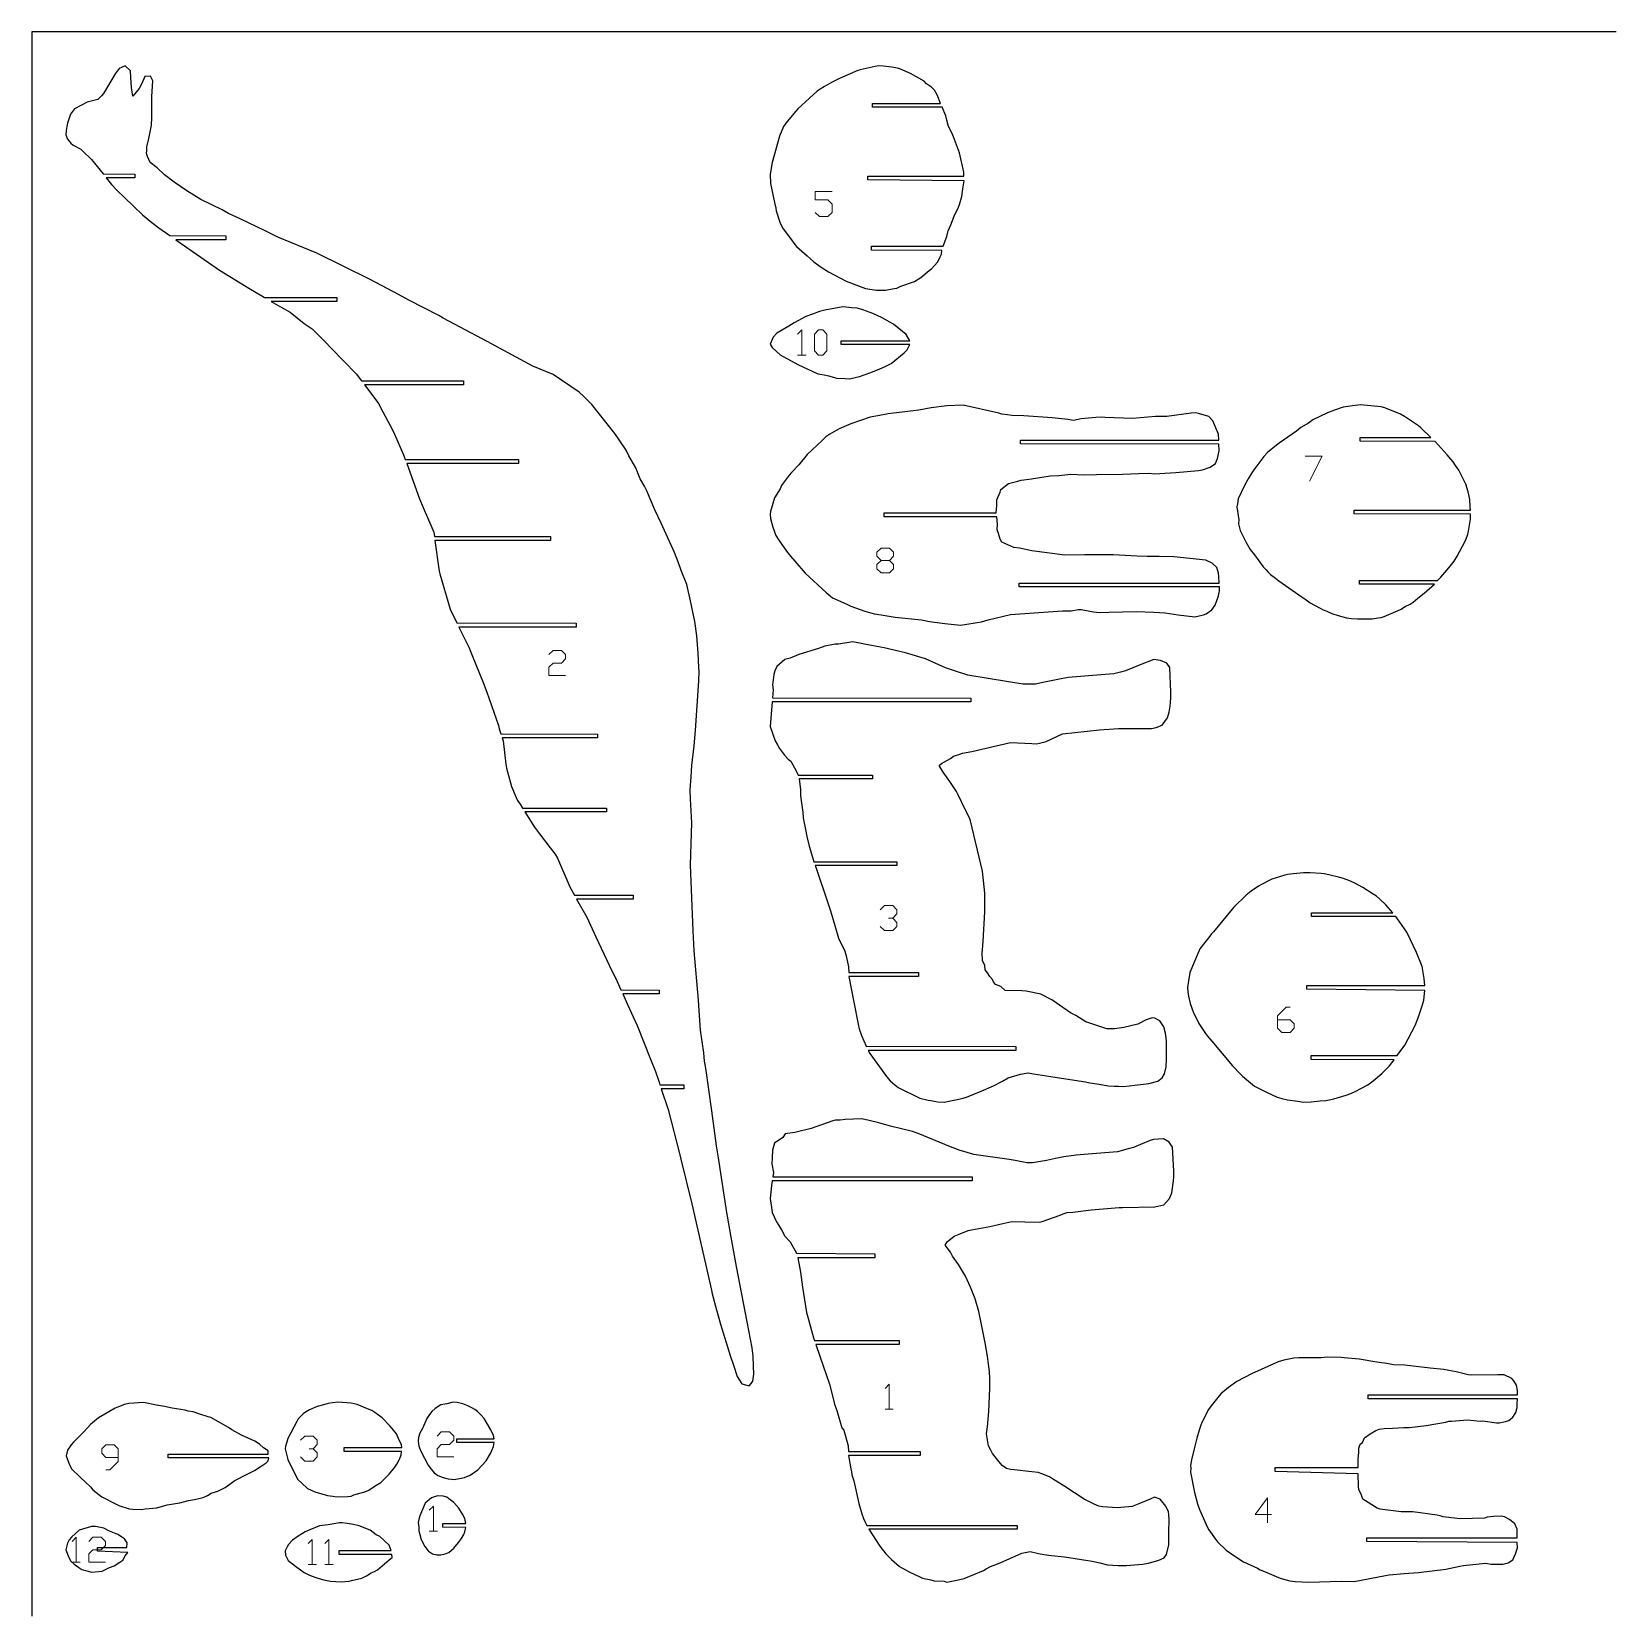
# Model space of a CAD drawing. Extents: x 0 to 12, y 0 to 12.
import ezdxf

# ---------------------------------------------------------------- set-up
doc = ezdxf.new("R2010")
doc.units = 0
doc.header["$MEASUREMENT"] = 0
for name, color, linetype in [('boundary', 7, 'Continuous'), ('frame', 7, 'Continuous'), ('hole', 7, 'Continuous')]:
    doc.layers.add(name, color=color, linetype=linetype)

msp = doc.modelspace()

# ---------------------------------------------------------------- linework, layer by layer
at = {"color": 139, "lineweight": 0}
for points in [[(5.934, 10.631), (5.966, 10.6), (6.028, 10.6), (6.061, 10.631), (6.061, 10.694), (6.028, 10.726), (5.934, 10.726), (5.934, 10.789), (6.061, 10.789)], [(5.8, 9.709), (5.832, 9.741), (5.832, 9.551)], [(5.8, 9.551), (5.864, 9.551)], [(9.645, 8.785), (9.772, 8.785), (9.677, 8.595)], [(6.432, 7.901), (6.401, 7.932), (6.401, 7.964), (6.432, 7.996), (6.496, 7.996), (6.527, 8.027), (6.527, 8.059), (6.496, 8.09), (6.432, 8.09), (6.401, 8.059), (6.401, 8.027), (6.432, 7.996)], [(6.496, 7.996), (6.527, 7.964), (6.527, 7.932), (6.496, 7.901), (6.432, 7.901)], [(3.916, 7.283), (3.948, 7.314), (4.011, 7.314), (4.042, 7.283), (4.042, 7.251), (4.011, 7.219), (3.948, 7.219), (3.916, 7.188), (3.916, 7.125), (4.042, 7.125)], [(6.426, 5.35), (6.458, 5.382), (6.521, 5.382), (6.552, 5.35), (6.552, 5.319), (6.521, 5.287), (6.489, 5.287)], [(6.521, 5.287), (6.552, 5.255), (6.552, 5.224), (6.521, 5.193), (6.458, 5.193), (6.426, 5.224)], [(9.435, 4.517), (9.53, 4.517), (9.561, 4.486), (9.561, 4.453), (9.53, 4.422), (9.467, 4.422), (9.435, 4.453), (9.435, 4.548), (9.499, 4.612), (9.53, 4.612)], [(6.462, 1.726), (6.493, 1.757), (6.493, 1.568)], [(6.462, 1.568), (6.525, 1.568)], [(2.036, 1.333), (2.068, 1.364), (2.131, 1.364), (2.163, 1.333), (2.163, 1.302), (2.131, 1.269), (2.1, 1.269)], [(3.07, 1.364), (3.101, 1.396), (3.165, 1.396), (3.196, 1.364), (3.196, 1.333), (3.165, 1.302), (3.101, 1.302), (3.07, 1.269), (3.07, 1.207), (3.196, 1.207)], [(0.561, 1.108), (0.593, 1.108), (0.656, 1.172), (0.656, 1.267), (0.624, 1.298), (0.561, 1.298), (0.53, 1.267), (0.53, 1.235), (0.561, 1.203), (0.656, 1.203)], [(2.131, 1.269), (2.163, 1.238), (2.163, 1.207), (2.131, 1.175), (2.068, 1.175), (2.036, 1.207)], [(9.39, 0.77), (9.264, 0.77), (9.358, 0.897), (9.358, 0.708)], [(3.01, 0.803), (3.042, 0.835), (3.042, 0.646)], [(3.01, 0.646), (3.073, 0.646)], [(0.306, 0.566), (0.337, 0.599), (0.337, 0.409)], [(0.432, 0.566), (0.463, 0.599), (0.527, 0.599), (0.558, 0.566), (0.558, 0.535), (0.527, 0.504), (0.463, 0.504), (0.432, 0.472), (0.432, 0.409), (0.558, 0.409)], [(2.094, 0.551), (2.125, 0.582), (2.125, 0.393)], [(2.22, 0.551), (2.251, 0.582), (2.251, 0.393)], [(0.306, 0.409), (0.368, 0.409)], [(2.094, 0.393), (2.158, 0.393)], [(2.22, 0.393), (2.284, 0.393)]]:
    msp.add_lwpolyline(points, dxfattribs=at)
msp.add_lwpolyline([(5.958, 9.551), (5.927, 9.583), (5.927, 9.709), (5.958, 9.741), (5.99, 9.741), (6.021, 9.709), (6.021, 9.583), (5.99, 9.551), (5.958, 9.551)], close=True, dxfattribs=at)
at = {"layer": 'boundary', "color": 5}
for p, q in [((0.633, 11.682), (0.543, 11.531)), ((0.662, 11.72), (0.633, 11.682)), ((0.708, 11.741), (0.662, 11.72)), ((0.749, 11.704), (0.708, 11.741)), ((0.752, 11.652), (0.749, 11.704)), ((0.756, 11.577), (0.752, 11.652)), ((0.857, 11.661), (0.832, 11.603)), ((0.9, 11.664), (0.857, 11.661)), ((0.918, 11.628), (0.9, 11.664)), ((6.122, 11.648), (6.057, 11.616)), ((6.255, 11.705), (6.122, 11.648)), ((6.275, 11.711), (6.255, 11.705)), ((6.387, 11.737), (6.275, 11.711)), ((6.414, 11.741), (6.387, 11.737)), ((6.449, 11.739), (6.414, 11.741)), ((6.514, 11.732), (6.449, 11.739)), ((6.557, 11.723), (6.514, 11.732)), ((6.579, 11.716), (6.557, 11.723)), ((6.655, 11.684), (6.579, 11.716)), ((6.758, 11.625), (6.655, 11.684)), ((0.543, 11.531), (0.529, 11.515)), ((0.765, 11.513), (0.756, 11.577)), ((0.815, 11.571), (0.765, 11.513)), ((0.832, 11.603), (0.815, 11.571)), ((0.909, 11.509), (0.918, 11.628)), ((5.949, 11.549), (5.891, 11.497)), ((5.971, 11.566), (5.949, 11.549)), ((6.003, 11.586), (5.971, 11.566)), ((6.057, 11.616), (6.003, 11.586)), ((6.777, 11.605), (6.758, 11.625)), ((6.815, 11.579), (6.777, 11.605)), ((6.838, 11.557), (6.815, 11.579)), ((6.857, 11.522), (6.838, 11.557)), ((6.866, 11.497), (6.857, 11.522)), ((0.324, 11.415), (0.293, 11.376)), ((0.421, 11.467), (0.324, 11.415)), ((0.501, 11.486), (0.421, 11.467)), ((0.529, 11.515), (0.501, 11.486)), ((0.909, 11.35), (0.909, 11.509)), ((5.801, 11.415), (5.787, 11.399)), ((5.891, 11.497), (5.801, 11.415)), ((6.368, 11.428), (6.368, 11.457)), ((6.368, 11.457), (6.883, 11.457)), ((6.895, 11.428), (6.368, 11.428)), ((6.883, 11.457), (6.866, 11.497)), ((6.922, 11.362), (6.895, 11.428)), ((0.266, 11.283), (0.26, 11.253)), ((0.272, 11.307), (0.266, 11.283)), ((0.293, 11.376), (0.272, 11.307)), ((0.887, 11.192), (0.907, 11.291)), ((0.907, 11.291), (0.909, 11.35)), ((5.693, 11.283), (5.662, 11.209)), ((5.721, 11.319), (5.693, 11.283)), ((5.787, 11.399), (5.721, 11.319)), ((6.93, 11.331), (6.922, 11.362)), ((6.944, 11.283), (6.93, 11.331)), ((6.97, 11.228), (6.944, 11.283)), ((0.26, 11.253), (0.259, 11.219)), ((0.259, 11.219), (0.272, 11.187)), ((0.272, 11.187), (0.296, 11.155)), ((0.871, 11.128), (0.887, 11.192)), ((5.662, 11.209), (5.608, 11.01)), ((6.981, 11.204), (6.97, 11.228)), ((7.027, 11.083), (6.981, 11.204)), ((0.296, 11.155), (0.315, 11.14)), ((0.315, 11.14), (0.373, 11.111)), ((0.373, 11.111), (0.4, 11.082)), ((0.4, 11.082), (0.437, 11.047)), ((0.437, 11.047), (0.452, 11.033)), ((0.87, 11.078), (0.872, 11.1)), ((0.876, 11.055), (0.87, 11.078)), ((0.872, 11.1), (0.871, 11.128)), ((0.897, 11.01), (0.876, 11.055)), ((7.059, 10.937), (7.027, 11.083)), ((0.452, 11.033), (0.54, 10.924)), ((0.54, 10.924), (0.781, 10.922)), ((0.781, 10.922), (0.781, 10.893)), ((0.949, 10.968), (0.897, 11.01)), ((1.005, 10.915), (0.949, 10.968)), ((5.608, 11.01), (5.593, 10.921)), ((5.593, 10.921), (5.595, 10.851)), ((7.06, 10.906), (7.059, 10.937)), ((0.781, 10.893), (0.565, 10.893)), ((0.565, 10.893), (0.604, 10.844)), ((0.604, 10.844), (0.643, 10.802)), ((0.643, 10.802), (0.77, 10.678)), ((1.079, 10.861), (1.005, 10.915)), ((1.176, 10.796), (1.079, 10.861)), ((5.595, 10.851), (5.626, 10.707)), ((6.332, 10.877), (6.332, 10.906)), ((6.332, 10.906), (7.06, 10.906)), ((7.061, 10.871), (6.332, 10.877)), ((7.044, 10.752), (7.052, 10.809)), ((7.052, 10.809), (7.061, 10.871)), ((1.282, 10.729), (1.176, 10.796)), ((1.443, 10.65), (1.282, 10.729)), ((5.626, 10.707), (5.634, 10.664)), ((7.018, 10.67), (7.025, 10.692)), ((7.025, 10.692), (7.044, 10.752)), ((0.77, 10.678), (0.839, 10.614)), ((0.839, 10.614), (0.91, 10.555)), ((1.491, 10.623), (1.443, 10.65)), ((1.579, 10.584), (1.491, 10.623)), ((1.768, 10.493), (1.579, 10.584)), ((5.634, 10.664), (5.638, 10.644)), ((5.638, 10.644), (5.667, 10.551)), ((6.961, 10.537), (6.985, 10.602)), ((6.985, 10.602), (7.018, 10.67)), ((0.91, 10.555), (0.963, 10.515)), ((0.963, 10.515), (1.047, 10.457)), ((1.047, 10.457), (1.469, 10.455)), ((1.469, 10.455), (1.469, 10.425)), ((1.864, 10.444), (1.768, 10.493)), ((2.159, 10.323), (1.864, 10.444)), ((5.667, 10.551), (5.692, 10.507)), ((5.692, 10.507), (5.746, 10.435)), ((6.902, 10.375), (6.93, 10.449)), ((6.93, 10.449), (6.934, 10.471)), ((6.934, 10.471), (6.941, 10.492)), ((6.941, 10.492), (6.961, 10.537)), ((1.469, 10.425), (1.092, 10.425)), ((1.092, 10.425), (1.282, 10.292)), ((2.563, 10.124), (2.159, 10.323)), ((5.746, 10.435), (5.778, 10.389)), ((5.778, 10.389), (5.793, 10.373)), ((5.793, 10.373), (5.872, 10.302)), ((6.359, 10.345), (6.359, 10.375)), ((6.359, 10.375), (6.902, 10.375)), ((6.893, 10.343), (6.359, 10.345)), ((6.889, 10.316), (6.893, 10.343)), ((1.282, 10.292), (1.421, 10.193)), ((5.872, 10.302), (5.923, 10.258)), ((5.923, 10.258), (5.972, 10.223)), ((5.972, 10.223), (6.035, 10.182)), ((6.797, 10.191), (6.815, 10.204)), ((6.815, 10.204), (6.861, 10.257)), ((6.861, 10.257), (6.88, 10.295)), ((6.88, 10.295), (6.889, 10.316)), ((1.421, 10.193), (1.656, 10.05)), ((2.779, 10.009), (2.563, 10.124)), ((6.035, 10.182), (6.169, 10.112)), ((6.169, 10.112), (6.315, 10.056)), ((6.583, 10.073), (6.685, 10.109)), ((6.685, 10.109), (6.734, 10.139)), ((6.734, 10.139), (6.797, 10.191)), ((1.656, 10.05), (1.742, 9.999)), ((1.742, 9.999), (1.762, 9.987)), ((1.762, 9.987), (2.311, 9.987)), ((2.311, 9.987), (2.311, 9.958)), ((2.855, 9.967), (2.779, 10.009)), ((3.082, 9.85), (2.855, 9.967)), ((6.315, 10.056), (6.398, 10.042)), ((6.398, 10.042), (6.436, 10.042)), ((6.436, 10.042), (6.465, 10.043)), ((6.465, 10.043), (6.531, 10.055)), ((6.531, 10.055), (6.551, 10.059)), ((6.551, 10.059), (6.583, 10.073)), ((2.311, 9.958), (1.813, 9.958)), ((1.813, 9.958), (1.884, 9.916)), ((1.884, 9.916), (1.958, 9.875)), ((1.958, 9.875), (2.063, 9.79)), ((3.117, 9.831), (3.082, 9.85)), ((5.863, 9.842), (5.774, 9.796)), ((5.913, 9.86), (5.863, 9.842)), ((5.965, 9.882), (5.913, 9.86)), ((6.007, 9.89), (5.965, 9.882)), ((6.074, 9.903), (6.007, 9.89)), ((6.143, 9.917), (6.074, 9.903)), ((6.211, 9.91), (6.143, 9.917)), ((6.251, 9.907), (6.211, 9.91)), ((6.293, 9.894), (6.251, 9.907)), ((6.321, 9.884), (6.293, 9.894)), ((6.371, 9.865), (6.321, 9.884)), ((6.441, 9.833), (6.371, 9.865)), ((2.063, 9.79), (2.124, 9.749)), ((2.124, 9.749), (2.22, 9.654)), ((3.454, 9.652), (3.117, 9.831)), ((5.734, 9.771), (5.644, 9.718)), ((5.774, 9.796), (5.734, 9.771)), ((6.498, 9.801), (6.441, 9.833)), ((6.527, 9.785), (6.498, 9.801)), ((6.622, 9.707), (6.527, 9.785)), ((2.22, 9.654), (2.27, 9.602)), ((2.27, 9.602), (2.457, 9.41)), ((3.482, 9.637), (3.454, 9.652)), ((3.794, 9.467), (3.482, 9.637)), ((5.614, 9.686), (5.593, 9.634)), ((5.593, 9.634), (5.607, 9.608)), ((5.607, 9.608), (5.669, 9.553)), ((5.644, 9.718), (5.614, 9.686)), ((6.131, 9.63), (6.131, 9.659)), ((6.131, 9.659), (6.65, 9.659)), ((6.649, 9.63), (6.131, 9.63)), ((6.65, 9.659), (6.622, 9.707)), ((6.631, 9.591), (6.649, 9.63)), ((5.669, 9.553), (5.802, 9.48)), ((6.464, 9.465), (6.508, 9.488)), ((6.508, 9.488), (6.607, 9.568)), ((6.607, 9.568), (6.631, 9.591)), ((2.457, 9.41), (2.498, 9.355)), ((3.948, 9.403), (3.794, 9.467)), ((4.147, 9.271), (3.948, 9.403)), ((5.802, 9.48), (5.947, 9.412)), ((5.947, 9.412), (5.969, 9.407)), ((5.969, 9.407), (6.002, 9.402)), ((6.002, 9.402), (6.036, 9.393)), ((6.036, 9.393), (6.069, 9.384)), ((6.069, 9.384), (6.096, 9.375)), ((6.096, 9.375), (6.161, 9.374)), ((6.161, 9.374), (6.193, 9.371)), ((6.193, 9.371), (6.27, 9.388)), ((6.27, 9.388), (6.354, 9.419)), ((6.354, 9.419), (6.422, 9.447)), ((6.422, 9.447), (6.464, 9.465)), ((2.498, 9.355), (3.27, 9.355)), ((3.27, 9.326), (2.52, 9.326)), ((2.52, 9.326), (2.629, 9.181)), ((3.27, 9.355), (3.27, 9.326)), ((4.182, 9.237), (4.147, 9.271)), ((2.629, 9.181), (2.64, 9.16)), ((2.64, 9.16), (2.735, 8.98)), ((4.242, 9.178), (4.182, 9.237)), ((4.416, 8.956), (4.242, 9.178)), ((6.719, 9.133), (6.486, 9.106)), ((6.811, 9.151), (6.719, 9.133)), ((6.931, 9.167), (6.811, 9.151)), ((7.055, 9.172), (6.931, 9.167)), ((7.324, 9.111), (7.055, 9.172)), ((9.866, 9.135), (9.814, 9.114)), ((9.932, 9.156), (9.866, 9.135)), ((10.003, 9.167), (9.932, 9.156)), ((10.064, 9.174), (10.003, 9.167)), ((10.142, 9.167), (10.064, 9.174)), ((10.22, 9.16), (10.142, 9.167)), ((10.246, 9.152), (10.22, 9.16)), ((10.365, 9.103), (10.246, 9.152)), ((6.202, 9.031), (6.114, 8.993)), ((6.349, 9.081), (6.202, 9.031)), ((6.407, 9.092), (6.349, 9.081)), ((6.486, 9.106), (6.407, 9.092)), ((7.347, 9.104), (7.324, 9.111)), ((7.39, 9.099), (7.347, 9.104)), ((7.422, 9.094), (7.39, 9.099)), ((7.514, 9.09), (7.422, 9.094)), ((7.729, 9.077), (7.514, 9.09)), ((7.847, 9.064), (7.729, 9.077)), ((7.89, 9.055), (7.847, 9.064)), ((7.947, 9.069), (7.89, 9.055)), ((8.059, 9.079), (7.947, 9.069)), ((8.099, 9.081), (8.059, 9.079)), ((8.13, 9.079), (8.099, 9.081)), ((8.337, 9.072), (8.13, 9.079)), ((8.51, 9.086), (8.337, 9.072)), ((8.596, 9.087), (8.51, 9.086)), ((8.781, 9.11), (8.596, 9.087)), ((8.813, 9.114), (8.781, 9.11)), ((8.836, 9.109), (8.813, 9.114)), ((8.914, 9.087), (8.836, 9.109)), ((8.945, 9.053), (8.914, 9.087)), ((8.988, 8.953), (8.945, 9.053)), ((9.611, 9.002), (9.579, 8.974)), ((9.669, 9.036), (9.611, 9.002)), ((9.703, 9.061), (9.669, 9.036)), ((9.814, 9.114), (9.703, 9.061)), ((10.395, 9.087), (10.365, 9.103)), ((10.501, 9.015), (10.395, 9.087)), ((10.52, 9), (10.501, 9.015)), ((10.596, 8.928), (10.52, 9)), ((2.735, 8.98), (2.748, 8.952)), ((2.748, 8.952), (2.816, 8.796)), ((4.448, 8.909), (4.416, 8.956)), ((4.502, 8.831), (4.448, 8.909)), ((5.985, 8.903), (5.872, 8.798)), ((6.015, 8.931), (5.985, 8.903)), ((6.043, 8.952), (6.015, 8.931)), ((6.08, 8.973), (6.043, 8.952)), ((6.114, 8.993), (6.08, 8.973)), ((7.487, 8.878), (7.487, 8.907)), ((7.487, 8.907), (8.991, 8.907)), ((8.991, 8.907), (8.988, 8.953)), ((9.448, 8.884), (9.427, 8.87)), ((9.579, 8.974), (9.448, 8.884)), ((10.06, 8.898), (10.06, 8.928)), ((10.06, 8.928), (10.596, 8.928)), ((10.629, 8.896), (10.06, 8.898)), ((10.719, 8.796), (10.629, 8.896)), ((2.816, 8.796), (2.829, 8.76)), ((4.522, 8.789), (4.502, 8.831)), ((4.574, 8.698), (4.522, 8.789)), ((5.872, 8.798), (5.81, 8.721)), ((8.991, 8.876), (7.487, 8.878)), ((8.966, 8.729), (8.981, 8.768)), ((8.981, 8.768), (8.992, 8.826)), ((8.992, 8.826), (8.991, 8.876)), ((9.332, 8.783), (9.256, 8.681)), ((9.358, 8.814), (9.332, 8.783)), ((9.427, 8.87), (9.358, 8.814)), ((10.748, 8.764), (10.719, 8.796)), ((10.765, 8.742), (10.748, 8.764)), ((2.829, 8.76), (3.686, 8.76)), ((3.686, 8.73), (2.84, 8.73)), ((2.84, 8.73), (2.938, 8.463)), ((3.686, 8.76), (3.686, 8.73)), ((4.593, 8.652), (4.574, 8.698)), ((4.609, 8.615), (4.593, 8.652)), ((5.736, 8.642), (5.69, 8.581)), ((5.755, 8.662), (5.736, 8.642)), ((5.81, 8.721), (5.755, 8.662)), ((7.778, 8.639), (7.869, 8.648)), ((7.869, 8.648), (7.968, 8.644)), ((7.968, 8.644), (8.064, 8.646)), ((8.064, 8.646), (8.26, 8.65)), ((8.26, 8.65), (8.382, 8.654)), ((8.382, 8.654), (8.458, 8.656)), ((8.458, 8.656), (8.506, 8.653)), ((8.506, 8.653), (8.582, 8.656)), ((8.582, 8.656), (8.665, 8.661)), ((8.665, 8.661), (8.836, 8.676)), ((8.836, 8.676), (8.867, 8.682)), ((8.867, 8.682), (8.925, 8.702)), ((8.925, 8.702), (8.966, 8.729)), ((9.239, 8.66), (9.212, 8.615)), ((9.256, 8.681), (9.239, 8.66)), ((10.783, 8.716), (10.765, 8.742)), ((10.807, 8.679), (10.783, 8.716)), ((10.826, 8.645), (10.807, 8.679)), ((10.86, 8.574), (10.826, 8.645)), ((4.641, 8.558), (4.609, 8.615)), ((4.655, 8.528), (4.641, 8.558)), ((4.72, 8.379), (4.655, 8.528)), ((5.667, 8.538), (5.624, 8.469)), ((5.679, 8.564), (5.667, 8.538)), ((5.69, 8.581), (5.679, 8.564)), ((7.333, 8.514), (7.34, 8.534)), ((7.34, 8.534), (7.398, 8.578)), ((7.398, 8.578), (7.468, 8.595)), ((7.468, 8.595), (7.492, 8.604)), ((7.492, 8.604), (7.571, 8.615)), ((7.571, 8.615), (7.713, 8.637)), ((7.713, 8.637), (7.778, 8.639)), ((9.185, 8.563), (9.136, 8.463)), ((9.212, 8.615), (9.185, 8.563)), ((10.877, 8.515), (10.86, 8.574)), ((2.938, 8.463), (2.964, 8.398)), ((5.624, 8.469), (5.595, 8.366)), ((7.305, 8.356), (7.308, 8.413)), ((7.308, 8.455), (7.333, 8.514)), ((7.308, 8.413), (7.308, 8.455)), ((9.132, 8.424), (9.127, 8.403)), ((9.127, 8.403), (9.141, 8.304)), ((9.136, 8.463), (9.132, 8.424)), ((10.89, 8.458), (10.877, 8.515)), ((10.894, 8.399), (10.89, 8.458)), ((2.964, 8.398), (3.037, 8.228)), ((4.768, 8.278), (4.72, 8.379)), ((5.595, 8.366), (5.593, 8.343)), ((5.593, 8.343), (5.596, 8.313)), ((5.596, 8.313), (5.612, 8.247)), ((6.456, 8.327), (6.456, 8.356)), ((6.456, 8.356), (7.305, 8.356)), ((7.308, 8.327), (6.456, 8.327)), ((7.313, 8.271), (7.308, 8.327)), ((9.141, 8.304), (9.14, 8.274)), ((10.016, 8.348), (10.016, 8.377)), ((10.016, 8.377), (10.895, 8.377)), ((10.896, 8.346), (10.016, 8.348)), ((10.881, 8.218), (10.896, 8.308)), ((10.895, 8.377), (10.894, 8.399)), ((10.896, 8.308), (10.896, 8.346)), ((3.037, 8.228), (3.045, 8.21)), ((3.045, 8.21), (3.05, 8.177)), ((3.05, 8.177), (3.93, 8.177)), ((3.93, 8.177), (3.93, 8.148)), ((4.867, 8.055), (4.768, 8.278)), ((5.612, 8.247), (5.634, 8.186)), ((5.634, 8.186), (5.659, 8.149)), ((7.312, 8.227), (7.313, 8.271)), ((7.321, 8.199), (7.312, 8.227)), ((7.334, 8.157), (7.321, 8.199)), ((9.14, 8.274), (9.152, 8.223)), ((9.152, 8.223), (9.18, 8.167)), ((9.18, 8.167), (9.196, 8.132)), ((10.86, 8.153), (10.875, 8.194)), ((10.875, 8.194), (10.881, 8.218)), ((3.93, 8.148), (3.054, 8.148)), ((3.054, 8.148), (3.085, 7.915)), ((4.899, 7.977), (4.867, 8.055)), ((5.659, 8.149), (5.716, 8.066)), ((5.716, 8.066), (5.746, 8.029)), ((7.346, 8.135), (7.334, 8.157)), ((7.438, 8.095), (7.346, 8.135)), ((7.48, 8.09), (7.438, 8.095)), ((7.574, 8.068), (7.48, 8.09)), ((7.823, 8.037), (7.574, 8.068)), ((9.196, 8.132), (9.227, 8.078)), ((9.227, 8.078), (9.261, 8.038)), ((10.796, 8.028), (10.834, 8.103)), ((10.834, 8.103), (10.86, 8.153)), ((4.919, 7.92), (4.899, 7.977)), ((4.96, 7.814), (4.919, 7.92)), ((5.746, 8.029), (5.778, 7.99)), ((5.778, 7.99), (5.858, 7.9)), ((7.973, 8.039), (7.823, 8.037)), ((8.135, 8.039), (7.973, 8.039)), ((8.191, 8.038), (8.135, 8.039)), ((8.372, 8.029), (8.191, 8.038)), ((8.447, 8.026), (8.372, 8.029)), ((8.539, 8.025), (8.447, 8.026)), ((8.648, 8.022), (8.539, 8.025)), ((8.891, 7.998), (8.648, 8.022)), ((8.94, 7.974), (8.891, 7.998)), ((8.975, 7.943), (8.94, 7.974)), ((8.988, 7.9), (8.975, 7.943)), ((9.261, 8.038), (9.325, 7.948)), ((9.325, 7.948), (9.347, 7.927)), ((9.347, 7.927), (9.364, 7.906)), ((10.67, 7.87), (10.731, 7.941)), ((10.731, 7.941), (10.772, 7.991)), ((10.772, 7.991), (10.796, 8.028)), ((3.085, 7.915), (3.09, 7.894)), ((3.09, 7.894), (3.17, 7.626)), ((4.988, 7.69), (4.96, 7.814)), ((5.858, 7.9), (6.016, 7.752)), ((7.478, 7.795), (7.478, 7.825)), ((7.478, 7.825), (8.992, 7.825)), ((8.99, 7.874), (8.988, 7.9)), ((8.992, 7.825), (8.99, 7.874)), ((9.364, 7.906), (9.382, 7.89)), ((9.382, 7.89), (9.418, 7.861)), ((9.418, 7.861), (9.445, 7.842)), ((9.445, 7.842), (9.622, 7.717)), ((10.055, 7.816), (10.055, 7.845)), ((10.055, 7.845), (10.647, 7.845)), ((10.622, 7.815), (10.055, 7.816)), ((10.546, 7.749), (10.622, 7.815)), ((10.647, 7.845), (10.67, 7.87)), ((5.022, 7.533), (4.988, 7.69)), ((6.016, 7.752), (6.047, 7.729)), ((6.047, 7.729), (6.064, 7.713)), ((6.064, 7.713), (6.174, 7.666)), ((8.994, 7.795), (7.478, 7.795)), ((8.962, 7.656), (8.987, 7.727)), ((8.987, 7.727), (8.995, 7.765)), ((8.995, 7.765), (8.994, 7.795)), ((9.622, 7.717), (9.64, 7.706)), ((9.64, 7.706), (9.681, 7.676)), ((10.461, 7.679), (10.498, 7.709)), ((10.498, 7.709), (10.546, 7.749)), ((3.17, 7.626), (3.22, 7.523)), ((6.174, 7.666), (6.202, 7.649)), ((6.202, 7.649), (6.31, 7.613)), ((6.31, 7.613), (6.345, 7.602)), ((6.345, 7.602), (6.383, 7.592)), ((6.383, 7.592), (6.432, 7.583)), ((6.432, 7.583), (6.539, 7.567)), ((6.539, 7.567), (6.739, 7.545)), ((7.242, 7.546), (7.413, 7.586)), ((7.413, 7.586), (7.807, 7.614)), ((7.807, 7.614), (7.871, 7.615)), ((7.871, 7.615), (7.925, 7.625)), ((7.925, 7.625), (7.947, 7.624)), ((7.947, 7.624), (7.989, 7.616)), ((7.989, 7.616), (8.041, 7.606)), ((8.041, 7.606), (8.087, 7.602)), ((8.087, 7.602), (8.158, 7.603)), ((8.158, 7.603), (8.365, 7.61)), ((8.365, 7.61), (8.499, 7.604)), ((8.499, 7.604), (8.584, 7.598)), ((8.584, 7.598), (8.681, 7.583)), ((8.681, 7.583), (8.808, 7.568)), ((8.808, 7.568), (8.873, 7.583)), ((8.873, 7.583), (8.895, 7.591)), ((8.895, 7.591), (8.937, 7.622)), ((8.937, 7.622), (8.962, 7.656)), ((9.681, 7.676), (9.752, 7.637)), ((9.752, 7.637), (9.78, 7.621)), ((9.78, 7.621), (9.809, 7.612)), ((9.809, 7.612), (9.845, 7.595)), ((9.845, 7.595), (9.893, 7.579)), ((9.893, 7.579), (9.958, 7.562)), ((9.958, 7.562), (9.993, 7.557)), ((10.152, 7.553), (10.196, 7.561)), ((10.196, 7.561), (10.22, 7.565)), ((10.22, 7.565), (10.243, 7.572)), ((10.243, 7.572), (10.365, 7.624)), ((10.365, 7.624), (10.402, 7.646)), ((10.402, 7.646), (10.438, 7.665)), ((10.438, 7.665), (10.461, 7.679)), ((3.22, 7.523), (4.122, 7.521)), ((4.122, 7.491), (3.235, 7.491)), ((3.235, 7.491), (3.312, 7.334)), ((4.122, 7.521), (4.122, 7.491)), ((5.037, 7.426), (5.022, 7.533)), ((6.739, 7.545), (6.798, 7.533)), ((6.798, 7.533), (6.914, 7.518)), ((6.914, 7.518), (7.034, 7.505)), ((7.034, 7.505), (7.193, 7.532)), ((7.193, 7.532), (7.242, 7.546)), ((9.993, 7.557), (10.041, 7.553)), ((10.041, 7.553), (10.152, 7.553)), ((3.312, 7.334), (3.321, 7.314)), ((5.046, 7.293), (5.037, 7.426)), ((5.959, 7.33), (5.809, 7.284)), ((6.007, 7.346), (5.959, 7.33)), ((6.084, 7.361), (6.007, 7.346)), ((6.11, 7.361), (6.084, 7.361)), ((6.219, 7.38), (6.11, 7.361)), ((6.319, 7.36), (6.219, 7.38)), ((6.429, 7.339), (6.319, 7.36)), ((6.456, 7.334), (6.429, 7.339)), ((6.618, 7.295), (6.456, 7.334)), ((3.321, 7.314), (3.336, 7.275)), ((3.336, 7.275), (3.419, 7.072)), ((5.052, 7.185), (5.046, 7.293)), ((5.704, 7.245), (5.642, 7.193)), ((5.724, 7.25), (5.704, 7.245)), ((5.745, 7.256), (5.724, 7.25)), ((5.809, 7.284), (5.745, 7.256)), ((6.768, 7.25), (6.618, 7.295)), ((6.92, 7.183), (6.768, 7.25)), ((8.394, 7.206), (8.282, 7.16)), ((8.498, 7.245), (8.394, 7.206)), ((8.549, 7.237), (8.498, 7.245)), ((8.597, 7.219), (8.549, 7.237)), ((8.618, 7.186), (8.597, 7.219)), ((5.028, 6.708), (5.051, 7.085)), ((5.051, 7.085), (5.054, 7.152)), ((5.054, 7.152), (5.052, 7.185)), ((5.615, 7.092), (5.611, 7.053)), ((5.619, 7.131), (5.615, 7.092)), ((5.627, 7.16), (5.619, 7.131)), ((5.642, 7.193), (5.627, 7.16)), ((6.989, 7.16), (6.92, 7.183)), ((7.088, 7.126), (6.989, 7.16)), ((7.242, 7.103), (7.088, 7.126)), ((7.506, 7.059), (7.242, 7.103)), ((7.772, 7.094), (7.656, 7.071)), ((7.849, 7.11), (7.772, 7.094)), ((8.065, 7.128), (7.849, 7.11)), ((8.194, 7.137), (8.065, 7.128)), ((8.246, 7.149), (8.194, 7.137)), ((8.282, 7.16), (8.246, 7.149)), ((8.627, 6.999), (8.618, 7.186)), ((3.419, 7.072), (3.446, 6.998)), ((3.446, 6.998), (3.534, 6.747)), ((5.614, 7.015), (5.609, 6.955)), ((5.611, 7.053), (5.614, 7.015)), ((7.601, 7.059), (7.506, 7.059)), ((7.656, 7.071), (7.601, 7.059)), ((8.627, 6.952), (8.627, 6.999)), ((5.607, 6.924), (5.593, 6.738)), ((7.111, 6.924), (5.607, 6.924)), ((5.609, 6.955), (7.111, 6.953)), ((7.111, 6.953), (7.111, 6.924)), ((8.602, 6.804), (8.614, 6.846)), ((8.614, 6.846), (8.622, 6.892)), ((8.622, 6.892), (8.627, 6.952)), ((3.534, 6.747), (3.54, 6.721)), ((3.54, 6.721), (3.552, 6.683)), ((5.593, 6.738), (5.63, 6.63)), ((8.087, 6.713), (8.23, 6.724)), ((8.23, 6.724), (8.375, 6.722)), ((8.375, 6.722), (8.481, 6.724)), ((8.481, 6.724), (8.515, 6.731)), ((8.515, 6.731), (8.562, 6.749)), ((8.562, 6.749), (8.602, 6.804)), ((3.552, 6.683), (4.286, 6.681)), ((4.286, 6.652), (3.563, 6.652)), ((3.563, 6.652), (3.57, 6.63)), ((3.57, 6.63), (3.591, 6.452)), ((4.286, 6.681), (4.286, 6.652)), ((5.018, 6.591), (5.028, 6.708)), ((5.63, 6.63), (5.648, 6.6)), ((7.12, 6.55), (7.413, 6.617)), ((7.413, 6.617), (7.574, 6.609)), ((7.574, 6.609), (7.609, 6.608)), ((7.609, 6.608), (7.632, 6.612)), ((7.632, 6.612), (7.682, 6.624)), ((7.682, 6.624), (7.807, 6.683)), ((7.807, 6.683), (8.087, 6.713)), ((5, 6.443), (5.018, 6.591)), ((5.648, 6.6), (5.662, 6.573)), ((5.662, 6.573), (5.702, 6.521)), ((5.702, 6.521), (5.728, 6.491)), ((5.728, 6.491), (5.748, 6.475)), ((6.889, 6.458), (6.957, 6.497)), ((6.957, 6.497), (6.98, 6.513)), ((6.98, 6.513), (7.028, 6.53)), ((7.028, 6.53), (7.048, 6.536)), ((7.048, 6.536), (7.12, 6.55)), ((3.591, 6.452), (3.596, 6.424)), ((3.596, 6.424), (3.634, 6.284)), ((4.993, 6.358), (5, 6.443)), ((5.748, 6.475), (5.793, 6.398)), ((5.793, 6.398), (5.805, 6.37)), ((5.805, 6.37), (6.367, 6.37)), ((6.367, 6.37), (6.367, 6.341)), ((6.873, 6.444), (6.889, 6.458)), ((6.902, 6.393), (6.873, 6.444)), ((6.953, 6.322), (6.902, 6.393)), ((3.634, 6.284), (3.67, 6.2)), ((4.987, 6.26), (4.993, 6.358)), ((4.988, 6.19), (4.987, 6.26)), ((6.367, 6.341), (5.811, 6.341)), ((5.811, 6.341), (5.823, 6.26)), ((5.823, 6.26), (5.822, 6.234)), ((7.003, 6.245), (6.953, 6.322)), ((7.017, 6.222), (7.003, 6.245)), ((3.67, 6.2), (3.68, 6.178)), ((3.68, 6.178), (3.698, 6.15)), ((3.698, 6.15), (3.716, 6.121)), ((3.716, 6.121), (4.353, 6.121)), ((4.353, 6.121), (4.353, 6.092)), ((4.999, 6.01), (4.988, 6.19)), ((5.822, 6.234), (5.821, 6.213)), ((5.821, 6.213), (5.839, 6.09)), ((7.068, 6.109), (7.017, 6.222)), ((4.353, 6.092), (3.735, 6.092)), ((3.735, 6.092), (3.807, 5.977)), ((4.989, 5.692), (4.999, 6.01)), ((5.839, 6.09), (5.842, 6.046)), ((5.842, 6.046), (5.859, 5.959)), ((7.103, 6.047), (7.068, 6.109)), ((7.11, 6.023), (7.103, 6.047)), ((7.2, 5.644), (7.11, 6.023)), ((3.807, 5.977), (3.846, 5.926)), ((3.846, 5.926), (3.927, 5.819)), ((5.859, 5.959), (5.869, 5.906)), ((5.869, 5.906), (5.887, 5.831)), ((3.927, 5.819), (3.965, 5.772)), ((3.965, 5.772), (3.983, 5.741)), ((5.887, 5.831), (5.912, 5.748)), ((3.983, 5.741), (4.067, 5.543)), ((5.01, 5.191), (4.989, 5.692)), ((5.912, 5.748), (5.922, 5.714)), ((5.922, 5.714), (6.552, 5.714)), ((6.552, 5.685), (5.933, 5.685)), ((5.933, 5.685), (5.944, 5.657)), ((5.944, 5.657), (6.023, 5.419)), ((6.552, 5.714), (6.552, 5.685)), ((7.206, 5.596), (7.2, 5.644)), ((4.067, 5.543), (4.079, 5.519)), ((7.215, 5.502), (7.206, 5.596)), ((9.29, 5.529), (9.235, 5.492)), ((9.317, 5.545), (9.29, 5.529)), ((9.37, 5.572), (9.317, 5.545)), ((9.392, 5.581), (9.37, 5.572)), ((9.489, 5.612), (9.392, 5.581)), ((9.51, 5.617), (9.489, 5.612)), ((9.556, 5.623), (9.51, 5.617)), ((9.631, 5.631), (9.556, 5.623)), ((9.682, 5.631), (9.631, 5.631)), ((9.765, 5.626), (9.682, 5.631)), ((9.787, 5.623), (9.765, 5.626)), ((9.822, 5.616), (9.787, 5.623)), ((9.906, 5.596), (9.822, 5.616)), ((9.934, 5.587), (9.906, 5.596)), ((9.974, 5.572), (9.934, 5.587)), ((10.016, 5.554), (9.974, 5.572)), ((10.081, 5.52), (10.016, 5.554)), ((10.159, 5.469), (10.081, 5.52)), ((4.079, 5.519), (4.111, 5.46)), ((4.111, 5.46), (4.554, 5.46)), ((4.554, 5.43), (4.126, 5.43)), ((4.126, 5.43), (4.205, 5.294)), ((4.554, 5.46), (4.554, 5.43)), ((6.023, 5.419), (6.049, 5.343)), ((7.219, 5.473), (7.215, 5.502)), ((7.217, 5.335), (7.219, 5.446)), ((7.219, 5.446), (7.219, 5.473)), ((9.197, 5.46), (9.104, 5.369)), ((9.235, 5.492), (9.197, 5.46)), ((10.183, 5.453), (10.159, 5.469)), ((10.209, 5.432), (10.183, 5.453)), ((10.254, 5.389), (10.209, 5.432)), ((4.205, 5.294), (4.271, 5.146)), ((6.049, 5.343), (6.082, 5.232)), ((7.205, 5.112), (7.217, 5.335)), ((9.043, 5.296), (8.949, 5.184)), ((9.104, 5.369), (9.043, 5.296)), ((9.693, 5.299), (9.693, 5.328)), ((9.693, 5.328), (10.307, 5.328)), ((10.33, 5.299), (9.693, 5.299)), ((10.307, 5.328), (10.254, 5.389)), ((10.343, 5.283), (10.33, 5.299)), ((10.413, 5.182), (10.343, 5.283)), ((5.018, 5.039), (5.01, 5.191)), ((6.082, 5.232), (6.111, 5.135)), ((8.935, 5.167), (8.922, 5.151)), ((8.949, 5.184), (8.935, 5.167)), ((10.488, 5.026), (10.413, 5.182)), ((4.271, 5.146), (4.372, 4.931)), ((6.111, 5.135), (6.159, 5.037)), ((7.197, 5.025), (7.2, 5.048)), ((7.2, 5.048), (7.205, 5.112)), ((8.845, 5.055), (8.834, 5.024)), ((8.922, 5.151), (8.845, 5.055)), ((4.372, 4.931), (4.434, 4.807)), ((5.049, 4.666), (5.018, 5.039)), ((6.159, 5.037), (6.167, 5.001)), ((6.167, 5.001), (6.186, 4.918)), ((7.201, 4.967), (7.197, 5.025)), ((7.218, 4.928), (7.201, 4.967)), ((7.221, 4.895), (7.218, 4.928)), ((8.834, 5.024), (8.77, 4.876)), ((10.529, 4.92), (10.488, 5.026)), ((10.546, 4.829), (10.529, 4.92)), ((4.434, 4.807), (4.461, 4.744)), ((6.186, 4.918), (6.187, 4.875)), ((6.187, 4.875), (6.715, 4.875)), ((6.715, 4.845), (6.188, 4.845)), ((6.188, 4.845), (6.226, 4.65)), ((6.715, 4.875), (6.715, 4.845)), ((7.238, 4.872), (7.221, 4.895)), ((7.257, 4.844), (7.238, 4.872)), ((7.275, 4.823), (7.257, 4.844)), ((7.284, 4.805), (7.275, 4.823)), ((7.299, 4.785), (7.284, 4.805)), ((8.76, 4.812), (8.752, 4.763)), ((8.77, 4.876), (8.76, 4.812)), ((10.549, 4.778), (10.546, 4.829)), ((4.461, 4.744), (4.752, 4.742)), ((4.752, 4.713), (4.476, 4.713)), ((4.476, 4.713), (4.513, 4.634)), ((4.752, 4.742), (4.752, 4.713)), ((7.338, 4.769), (7.299, 4.785)), ((7.373, 4.738), (7.338, 4.769)), ((7.498, 4.737), (7.373, 4.738)), ((7.53, 4.734), (7.498, 4.737)), ((7.641, 4.712), (7.53, 4.734)), ((7.726, 4.668), (7.641, 4.712)), ((8.752, 4.763), (8.756, 4.728)), ((8.756, 4.728), (8.761, 4.696)), ((8.761, 4.696), (8.773, 4.64)), ((9.656, 4.748), (9.656, 4.778)), ((9.656, 4.778), (10.549, 4.778)), ((10.55, 4.739), (9.656, 4.748)), ((10.542, 4.665), (10.55, 4.739)), ((4.513, 4.634), (4.585, 4.473)), ((5.055, 4.588), (5.049, 4.666)), ((5.066, 4.439), (5.055, 4.588)), ((6.226, 4.65), (6.259, 4.483)), ((7.759, 4.646), (7.726, 4.668)), ((7.867, 4.571), (7.759, 4.646)), ((7.907, 4.549), (7.867, 4.571)), ((8.773, 4.64), (8.796, 4.578)), ((8.796, 4.578), (8.838, 4.489)), ((10.5, 4.533), (10.533, 4.631)), ((10.533, 4.631), (10.542, 4.665)), ((4.585, 4.473), (4.686, 4.22)), ((6.259, 4.483), (6.267, 4.448)), ((6.267, 4.448), (6.285, 4.398)), ((7.982, 4.501), (7.907, 4.549)), ((8.143, 4.45), (7.982, 4.501)), ((8.201, 4.449), (8.143, 4.45)), ((8.27, 4.46), (8.201, 4.449)), ((8.376, 4.485), (8.27, 4.46)), ((8.44, 4.518), (8.376, 4.485)), ((8.484, 4.531), (8.44, 4.518)), ((8.505, 4.529), (8.484, 4.531)), ((8.543, 4.51), (8.505, 4.529)), ((8.573, 4.465), (8.543, 4.51)), ((8.586, 4.417), (8.573, 4.465)), ((8.838, 4.489), (8.89, 4.414)), ((10.398, 4.324), (10.478, 4.475)), ((10.478, 4.475), (10.5, 4.533)), ((5.089, 4.266), (5.066, 4.439)), ((6.285, 4.398), (6.32, 4.317)), ((8.593, 4.359), (8.586, 4.417)), ((8.594, 4.222), (8.593, 4.359)), ((8.89, 4.414), (8.905, 4.393)), ((8.905, 4.393), (8.938, 4.355)), ((8.938, 4.355), (9.094, 4.169)), ((10.341, 4.246), (10.398, 4.324)), ((4.686, 4.22), (4.724, 4.125)), ((5.095, 4.205), (5.089, 4.266)), ((5.104, 4.151), (5.095, 4.205)), ((6.32, 4.317), (7.452, 4.315)), ((7.452, 4.285), (6.334, 4.285)), ((6.334, 4.285), (6.346, 4.261)), ((6.346, 4.261), (6.473, 4.087)), ((7.452, 4.315), (7.452, 4.285)), ((8.591, 4.161), (8.594, 4.222)), ((9.69, 4.217), (9.69, 4.246)), ((9.69, 4.246), (10.341, 4.246)), ((10.318, 4.215), (9.69, 4.217)), ((10.283, 4.168), (10.318, 4.215)), ((4.724, 4.125), (4.752, 4.046)), ((5.15, 3.827), (5.104, 4.151)), ((6.473, 4.087), (6.502, 4.056)), ((7.395, 4.077), (7.488, 4.105)), ((7.488, 4.105), (7.547, 4.115)), ((7.547, 4.115), (7.586, 4.108)), ((7.586, 4.108), (7.719, 4.088)), ((7.719, 4.088), (7.766, 4.081)), ((7.766, 4.081), (7.981, 4.047)), ((8.56, 4.078), (8.579, 4.107)), ((8.579, 4.107), (8.591, 4.161)), ((9.094, 4.169), (9.154, 4.105)), ((9.154, 4.105), (9.169, 4.09)), ((9.169, 4.09), (9.261, 4.014)), ((10.171, 4.065), (10.228, 4.114)), ((10.228, 4.114), (10.26, 4.146)), ((10.26, 4.146), (10.283, 4.168)), ((4.752, 4.046), (4.758, 4.026)), ((4.758, 4.026), (4.938, 4.024)), ((4.938, 3.995), (4.768, 3.995)), ((4.768, 3.995), (4.821, 3.838)), ((4.938, 4.024), (4.938, 3.995)), ((6.502, 4.056), (6.537, 4.026)), ((6.537, 4.026), (6.562, 4.005)), ((6.562, 4.005), (6.726, 3.924)), ((7.078, 3.931), (7.19, 3.978)), ((7.19, 3.978), (7.283, 4.017)), ((7.283, 4.017), (7.352, 4.052)), ((7.352, 4.052), (7.395, 4.077)), ((7.981, 4.047), (8.014, 4.041)), ((8.014, 4.041), (8.083, 4.029)), ((8.083, 4.029), (8.152, 4.018)), ((8.152, 4.018), (8.197, 4.014)), ((8.197, 4.014), (8.23, 4.014)), ((8.23, 4.014), (8.262, 4.012)), ((8.262, 4.012), (8.311, 4.016)), ((8.311, 4.016), (8.46, 4.034)), ((8.46, 4.034), (8.527, 4.053)), ((8.527, 4.053), (8.56, 4.078)), ((9.261, 4.014), (9.356, 3.966)), ((9.356, 3.966), (9.433, 3.931)), ((9.99, 3.96), (10.027, 3.978)), ((10.027, 3.978), (10.066, 3.997)), ((10.066, 3.997), (10.119, 4.026)), ((10.119, 4.026), (10.149, 4.047)), ((10.149, 4.047), (10.171, 4.065)), ((6.726, 3.924), (6.788, 3.909)), ((6.788, 3.909), (6.81, 3.905)), ((6.81, 3.905), (6.86, 3.897)), ((6.86, 3.897), (6.911, 3.894)), ((6.911, 3.894), (6.996, 3.911)), ((6.996, 3.911), (7.054, 3.924)), ((7.054, 3.924), (7.078, 3.931)), ((9.433, 3.931), (9.466, 3.921)), ((9.466, 3.921), (9.511, 3.911)), ((9.511, 3.911), (9.589, 3.9)), ((9.589, 3.9), (9.63, 3.894)), ((9.63, 3.894), (9.689, 3.895)), ((9.689, 3.895), (9.758, 3.903)), ((9.758, 3.903), (9.8, 3.905)), ((9.8, 3.905), (9.825, 3.91)), ((9.825, 3.91), (9.861, 3.919)), ((9.861, 3.919), (9.954, 3.947)), ((9.954, 3.947), (9.99, 3.96)), ((4.821, 3.838), (4.909, 3.495)), ((5.178, 3.622), (5.15, 3.827)), ((6.066, 3.752), (5.902, 3.695)), ((6.088, 3.756), (6.066, 3.752)), ((6.123, 3.756), (6.088, 3.756)), ((6.16, 3.762), (6.123, 3.756)), ((6.286, 3.767), (6.16, 3.762)), ((6.343, 3.755), (6.286, 3.767)), ((6.415, 3.738), (6.343, 3.755)), ((6.504, 3.711), (6.415, 3.738)), ((5.186, 3.563), (5.178, 3.622)), ((5.688, 3.627), (5.626, 3.582)), ((5.705, 3.653), (5.688, 3.627)), ((5.779, 3.665), (5.705, 3.653)), ((5.902, 3.695), (5.779, 3.665)), ((6.67, 3.672), (6.504, 3.711)), ((6.713, 3.656), (6.67, 3.672)), ((6.958, 3.556), (6.713, 3.656)), ((8.47, 3.602), (8.396, 3.573)), ((8.496, 3.611), (8.47, 3.602)), ((8.57, 3.615), (8.496, 3.611)), ((8.613, 3.59), (8.57, 3.615)), ((4.909, 3.495), (4.917, 3.461)), ((5.201, 3.473), (5.186, 3.563)), ((5.611, 3.531), (5.607, 3.471)), ((5.626, 3.582), (5.611, 3.531)), ((7.031, 3.527), (6.958, 3.556)), ((7.058, 3.519), (7.031, 3.527)), ((7.134, 3.496), (7.058, 3.519)), ((7.401, 3.459), (7.134, 3.496)), ((7.909, 3.492), (7.817, 3.479)), ((8, 3.5), (7.909, 3.492)), ((8.223, 3.518), (8, 3.5)), ((8.304, 3.54), (8.223, 3.518)), ((8.345, 3.551), (8.304, 3.54)), ((8.396, 3.573), (8.345, 3.551)), ((8.639, 3.552), (8.613, 3.59)), ((8.649, 3.373), (8.639, 3.552)), ((4.917, 3.461), (5, 3.123)), ((5.265, 3.059), (5.201, 3.473)), ((5.607, 3.471), (5.606, 3.427)), ((5.606, 3.427), (5.618, 3.36)), ((7.447, 3.452), (7.401, 3.459)), ((7.536, 3.434), (7.447, 3.452)), ((7.58, 3.435), (7.536, 3.434)), ((7.685, 3.451), (7.58, 3.435)), ((7.754, 3.467), (7.685, 3.451)), ((7.817, 3.479), (7.754, 3.467)), ((8.65, 3.329), (8.649, 3.373)), ((5.603, 3.263), (5.593, 3.163)), ((5.608, 3.298), (5.603, 3.263)), ((7.123, 3.298), (5.608, 3.298)), ((5.618, 3.36), (5.612, 3.329)), ((5.612, 3.329), (7.123, 3.327)), ((7.123, 3.327), (7.123, 3.298)), ((8.634, 3.208), (8.646, 3.297)), ((8.646, 3.297), (8.65, 3.329)), ((5, 3.123), (5.147, 2.471)), ((5.593, 3.163), (5.604, 3.077)), ((8.573, 3.116), (8.617, 3.163)), ((8.617, 3.163), (8.634, 3.208)), ((5.269, 3.03), (5.265, 3.059)), ((5.298, 2.872), (5.269, 3.03)), ((5.604, 3.077), (5.607, 3.057)), ((5.607, 3.057), (5.64, 2.987)), ((7.652, 2.991), (7.788, 3.037)), ((7.788, 3.037), (7.812, 3.047)), ((7.812, 3.047), (7.842, 3.057)), ((7.842, 3.057), (7.885, 3.06)), ((7.885, 3.06), (8.022, 3.079)), ((8.022, 3.079), (8.234, 3.095)), ((8.234, 3.095), (8.26, 3.097)), ((8.26, 3.097), (8.505, 3.1)), ((8.505, 3.1), (8.573, 3.116)), ((5.64, 2.987), (5.684, 2.918)), ((5.684, 2.918), (5.702, 2.88)), ((5.702, 2.88), (5.743, 2.837)), ((6.986, 2.879), (7.037, 2.899)), ((7.037, 2.899), (7.093, 2.922)), ((7.093, 2.922), (7.117, 2.927)), ((7.117, 2.927), (7.256, 2.953)), ((7.256, 2.953), (7.355, 2.974)), ((7.355, 2.974), (7.423, 2.989)), ((7.423, 2.989), (7.522, 2.988)), ((7.522, 2.988), (7.631, 2.986)), ((7.631, 2.986), (7.652, 2.991)), ((5.337, 2.65), (5.298, 2.872)), ((5.743, 2.837), (5.793, 2.749)), ((6.918, 2.81), (6.933, 2.835)), ((6.958, 2.757), (6.918, 2.81)), ((6.933, 2.835), (6.986, 2.879)), ((5.418, 2.23), (5.337, 2.65)), ((5.793, 2.749), (6.384, 2.744)), ((6.384, 2.715), (5.801, 2.715)), ((5.801, 2.715), (5.822, 2.605)), ((6.384, 2.744), (6.384, 2.715)), ((6.973, 2.728), (6.958, 2.757)), ((7.018, 2.664), (6.973, 2.728)), ((7.071, 2.575), (7.018, 2.664)), ((5.822, 2.605), (5.838, 2.492)), ((7.11, 2.492), (7.071, 2.575)), ((5.147, 2.471), (5.153, 2.443)), ((5.153, 2.443), (5.186, 2.321)), ((5.838, 2.492), (5.868, 2.301)), ((7.146, 2.403), (7.11, 2.492)), ((7.172, 2.308), (7.146, 2.403)), ((5.186, 2.321), (5.217, 2.213)), ((5.868, 2.301), (5.882, 2.247)), ((7.193, 2.209), (7.172, 2.308)), ((5.217, 2.213), (5.289, 1.976)), ((5.455, 2.032), (5.418, 2.23)), ((5.882, 2.247), (5.913, 2.137)), ((7.221, 2.071), (7.193, 2.209)), ((5.913, 2.137), (5.92, 2.109)), ((5.92, 2.109), (5.927, 2.088)), ((5.927, 2.088), (6.57, 2.088)), ((6.57, 2.059), (5.937, 2.059)), ((5.937, 2.059), (5.968, 1.97)), ((6.57, 2.088), (6.57, 2.059)), ((7.239, 1.97), (7.221, 2.071)), ((5.289, 1.976), (5.316, 1.895)), ((5.463, 1.97), (5.455, 2.032)), ((5.467, 1.898), (5.463, 1.97)), ((5.968, 1.97), (6.041, 1.759)), ((7.249, 1.89), (7.239, 1.97)), ((9.44, 1.928), (9.311, 1.87)), ((9.483, 1.939), (9.44, 1.928)), ((9.558, 1.956), (9.483, 1.939)), ((9.595, 1.957), (9.558, 1.956)), ((9.762, 1.957), (9.595, 1.957)), ((9.812, 1.962), (9.762, 1.957)), ((9.917, 1.959), (9.812, 1.962)), ((9.939, 1.957), (9.917, 1.959)), ((10.053, 1.948), (9.939, 1.957)), ((10.186, 1.925), (10.053, 1.948)), ((10.222, 1.919), (10.186, 1.925)), ((5.316, 1.895), (5.342, 1.815)), ((5.342, 1.815), (5.379, 1.76)), ((5.462, 1.781), (5.468, 1.834)), ((5.468, 1.834), (5.467, 1.898)), ((7.253, 1.854), (7.249, 1.89)), ((7.257, 1.801), (7.253, 1.854)), ((7.256, 1.725), (7.257, 1.801)), ((9.237, 1.835), (9.126, 1.779)), ((9.311, 1.87), (9.237, 1.835)), ((10.244, 1.916), (10.222, 1.919)), ((10.314, 1.904), (10.244, 1.916)), ((10.399, 1.901), (10.314, 1.904)), ((10.59, 1.879), (10.399, 1.901)), ((10.695, 1.868), (10.59, 1.879)), ((10.732, 1.861), (10.695, 1.868)), ((10.787, 1.851), (10.732, 1.861)), ((10.877, 1.828), (10.787, 1.851)), ((10.902, 1.825), (10.877, 1.828)), ((11.103, 1.828), (10.902, 1.825)), ((11.152, 1.829), (11.103, 1.828)), ((11.21, 1.8), (11.152, 1.829)), ((11.223, 1.782), (11.21, 1.8)), ((5.379, 1.76), (5.434, 1.746)), ((5.434, 1.746), (5.449, 1.762)), ((5.449, 1.762), (5.462, 1.781)), ((6.041, 1.759), (6.081, 1.598)), ((7.248, 1.551), (7.256, 1.725)), ((9.006, 1.684), (8.982, 1.658)), ((9.064, 1.732), (9.006, 1.684)), ((9.126, 1.779), (9.064, 1.732)), ((11.243, 1.75), (11.223, 1.782)), ((11.251, 1.709), (11.243, 1.75)), ((11.252, 1.678), (11.251, 1.709)), ((0.632, 1.575), (0.505, 1.502)), ((0.658, 1.587), (0.632, 1.575)), ((0.702, 1.605), (0.658, 1.587)), ((0.735, 1.611), (0.702, 1.605)), ((0.846, 1.62), (0.735, 1.611)), ((0.945, 1.599), (0.846, 1.62)), ((1.005, 1.588), (0.945, 1.599)), ((1.065, 1.577), (1.005, 1.588)), ((1.162, 1.561), (1.065, 1.577)), ((1.185, 1.554), (1.162, 1.561)), ((2.105, 1.564), (2.074, 1.547)), ((2.161, 1.589), (2.105, 1.564)), ((2.219, 1.603), (2.161, 1.589)), ((2.244, 1.611), (2.219, 1.603)), ((2.279, 1.616), (2.244, 1.611)), ((2.322, 1.621), (2.279, 1.616)), ((2.42, 1.615), (2.322, 1.621)), ((2.466, 1.605), (2.42, 1.615)), ((2.544, 1.57), (2.466, 1.605)), ((2.577, 1.558), (2.544, 1.57)), ((3.056, 1.573), (3.03, 1.552)), ((3.099, 1.601), (3.056, 1.573)), ((3.143, 1.61), (3.099, 1.601)), ((3.193, 1.621), (3.143, 1.61)), ((3.221, 1.618), (3.193, 1.621)), ((3.266, 1.61), (3.221, 1.618)), ((3.303, 1.593), (3.266, 1.61)), ((3.333, 1.58), (3.303, 1.593)), ((3.356, 1.567), (3.333, 1.58)), ((3.377, 1.551), (3.356, 1.567)), ((6.081, 1.598), (6.098, 1.558)), ((8.911, 1.565), (8.862, 1.468)), ((8.931, 1.593), (8.911, 1.565)), ((8.982, 1.658), (8.931, 1.593)), ((10.121, 1.648), (10.121, 1.678)), ((10.121, 1.678), (11.252, 1.678)), ((11.251, 1.648), (10.121, 1.648)), ((11.24, 1.544), (11.248, 1.582)), ((11.248, 1.582), (11.25, 1.611)), ((11.25, 1.611), (11.251, 1.648)), ((0.445, 1.452), (0.424, 1.431)), ((0.505, 1.502), (0.445, 1.452)), ((1.222, 1.549), (1.185, 1.554)), ((1.273, 1.53), (1.222, 1.549)), ((1.336, 1.51), (1.273, 1.53)), ((1.357, 1.506), (1.336, 1.51)), ((1.491, 1.429), (1.357, 1.506)), ((2.008, 1.476), (1.939, 1.346)), ((2.019, 1.495), (2.008, 1.476)), ((2.056, 1.533), (2.019, 1.495)), ((2.074, 1.547), (2.056, 1.533)), ((2.599, 1.544), (2.577, 1.558)), ((2.654, 1.502), (2.599, 1.544)), ((2.711, 1.443), (2.654, 1.502)), ((2.731, 1.421), (2.711, 1.443)), ((2.993, 1.497), (2.96, 1.423)), ((3.012, 1.528), (2.993, 1.497)), ((3.03, 1.552), (3.012, 1.528)), ((3.403, 1.523), (3.377, 1.551)), ((3.427, 1.497), (3.403, 1.523)), ((3.477, 1.413), (3.427, 1.497)), ((6.098, 1.558), (6.135, 1.427)), ((7.237, 1.435), (7.248, 1.551)), ((8.854, 1.448), (8.84, 1.409)), ((8.862, 1.468), (8.854, 1.448)), ((10.434, 1.43), (10.559, 1.444)), ((10.559, 1.444), (10.633, 1.457)), ((10.633, 1.457), (10.708, 1.471)), ((10.708, 1.471), (10.731, 1.478)), ((10.731, 1.478), (10.753, 1.478)), ((10.753, 1.478), (10.872, 1.489)), ((10.872, 1.489), (10.968, 1.479)), ((10.968, 1.479), (10.989, 1.481)), ((10.989, 1.481), (11.093, 1.465)), ((11.093, 1.465), (11.114, 1.464)), ((11.114, 1.464), (11.16, 1.475)), ((11.16, 1.475), (11.186, 1.482)), ((11.186, 1.482), (11.217, 1.507)), ((11.217, 1.507), (11.24, 1.544)), ((0.384, 1.388), (0.317, 1.319)), ((0.424, 1.431), (0.384, 1.388)), ((1.516, 1.412), (1.491, 1.429)), ((1.59, 1.373), (1.516, 1.412)), ((1.69, 1.327), (1.59, 1.373)), ((1.725, 1.303), (1.69, 1.327)), ((1.939, 1.346), (1.929, 1.31)), ((2.762, 1.381), (2.731, 1.421)), ((2.778, 1.347), (2.762, 1.381)), ((2.801, 1.299), (2.778, 1.347)), ((2.929, 1.354), (2.927, 1.327)), ((2.927, 1.327), (2.933, 1.289)), ((2.94, 1.387), (2.929, 1.354)), ((2.96, 1.423), (2.94, 1.387)), ((3.22, 1.315), (3.22, 1.344)), ((3.22, 1.344), (3.502, 1.344)), ((3.498, 1.369), (3.477, 1.413)), ((3.502, 1.344), (3.498, 1.369)), ((6.135, 1.427), (6.149, 1.409)), ((6.149, 1.409), (6.184, 1.292)), ((7.231, 1.383), (7.237, 1.435)), ((7.246, 1.29), (7.231, 1.383)), ((8.823, 1.348), (8.802, 1.269)), ((8.84, 1.409), (8.823, 1.348)), ((10.077, 1.317), (10.094, 1.351)), ((10.094, 1.351), (10.137, 1.383)), ((10.137, 1.383), (10.18, 1.406)), ((10.18, 1.406), (10.204, 1.416)), ((10.204, 1.416), (10.242, 1.423)), ((10.242, 1.423), (10.305, 1.424)), ((10.305, 1.424), (10.391, 1.431)), ((10.391, 1.431), (10.434, 1.43)), ((0.27, 1.257), (0.262, 1.215)), ((0.262, 1.215), (0.282, 1.16)), ((0.3, 1.298), (0.27, 1.257)), ((0.317, 1.319), (0.3, 1.298)), ((1.033, 1.2), (1.033, 1.229)), ((1.033, 1.229), (1.791, 1.229)), ((1.755, 1.277), (1.725, 1.303)), ((1.79, 1.252), (1.755, 1.277)), ((1.791, 1.229), (1.79, 1.252)), ((1.922, 1.288), (1.92, 1.267)), ((1.92, 1.267), (1.94, 1.188)), ((1.929, 1.31), (1.922, 1.288)), ((2.367, 1.249), (2.367, 1.278)), ((2.367, 1.278), (2.802, 1.278)), ((2.801, 1.249), (2.367, 1.249)), ((2.787, 1.196), (2.799, 1.224)), ((2.799, 1.224), (2.801, 1.249)), ((2.802, 1.278), (2.801, 1.299)), ((2.933, 1.289), (2.948, 1.251)), ((2.948, 1.251), (3.003, 1.145)), ((3.502, 1.315), (3.22, 1.315)), ((3.442, 1.178), (3.474, 1.234)), ((3.474, 1.234), (3.484, 1.255)), ((3.484, 1.255), (3.498, 1.287)), ((3.498, 1.287), (3.502, 1.315)), ((6.184, 1.292), (6.185, 1.249)), ((6.185, 1.249), (6.727, 1.249)), ((6.727, 1.219), (6.186, 1.219)), ((6.186, 1.219), (6.202, 1.118)), ((6.727, 1.249), (6.727, 1.219)), ((7.264, 1.258), (7.246, 1.29)), ((7.275, 1.232), (7.264, 1.258)), ((7.337, 1.158), (7.275, 1.232)), ((8.802, 1.269), (8.782, 1.185)), ((10.045, 1.189), (10.05, 1.244)), ((10.05, 1.244), (10.051, 1.274)), ((10.051, 1.274), (10.061, 1.304)), ((10.061, 1.304), (10.077, 1.317)), ((0.282, 1.16), (0.302, 1.117)), ((0.302, 1.117), (0.369, 1.052)), ((1.795, 1.2), (1.033, 1.2)), ((1.631, 1.077), (1.687, 1.104)), ((1.687, 1.104), (1.731, 1.133)), ((1.731, 1.133), (1.775, 1.162)), ((1.775, 1.162), (1.792, 1.178)), ((1.792, 1.178), (1.795, 1.2)), ((1.94, 1.188), (1.961, 1.145)), ((1.961, 1.145), (2.016, 1.037)), ((2.706, 1.076), (2.75, 1.13)), ((2.75, 1.13), (2.764, 1.153)), ((2.764, 1.153), (2.784, 1.186)), ((2.784, 1.186), (2.787, 1.196)), ((3.003, 1.145), (3.015, 1.127)), ((3.015, 1.127), (3.049, 1.086)), ((3.049, 1.086), (3.075, 1.067)), ((3.32, 1.068), (3.379, 1.11)), ((3.379, 1.11), (3.442, 1.178)), ((6.202, 1.118), (6.207, 1.095)), ((6.207, 1.095), (6.212, 1.071)), ((7.35, 1.141), (7.337, 1.158)), ((7.381, 1.119), (7.35, 1.141)), ((7.412, 1.111), (7.381, 1.119)), ((7.44, 1.11), (7.412, 1.111)), ((7.575, 1.094), (7.44, 1.11)), ((7.622, 1.09), (7.575, 1.094)), ((7.65, 1.08), (7.622, 1.09)), ((8.778, 1.121), (8.775, 1.092)), ((8.775, 1.092), (8.806, 0.938)), ((8.782, 1.185), (8.776, 1.143)), ((8.776, 1.143), (8.778, 1.121)), ((9.416, 1.097), (9.416, 1.127)), ((9.416, 1.127), (10.045, 1.127)), ((10.045, 1.08), (9.416, 1.097)), ((10.045, 1.127), (10.045, 1.189)), ((10.047, 0.982), (10.045, 1.08)), ((0.369, 1.052), (0.445, 0.98)), ((0.445, 0.98), (0.464, 0.959)), ((1.41, 0.948), (1.465, 0.976)), ((1.465, 0.976), (1.538, 1.028)), ((1.538, 1.028), (1.631, 1.077)), ((2.016, 1.037), (2.045, 1.007)), ((2.045, 1.007), (2.089, 0.969)), ((2.089, 0.969), (2.145, 0.943)), ((2.554, 0.956), (2.602, 0.989)), ((2.602, 0.989), (2.643, 1.014)), ((2.643, 1.014), (2.661, 1.032)), ((2.661, 1.032), (2.706, 1.076)), ((3.075, 1.067), (3.117, 1.05)), ((3.117, 1.05), (3.153, 1.041)), ((3.153, 1.041), (3.179, 1.039)), ((3.179, 1.039), (3.2, 1.037)), ((3.2, 1.037), (3.24, 1.044)), ((3.24, 1.044), (3.277, 1.051)), ((3.277, 1.051), (3.32, 1.068)), ((6.212, 1.071), (6.226, 1.026)), ((6.226, 1.026), (6.264, 0.854)), ((7.708, 1.055), (7.65, 1.08)), ((7.731, 1.042), (7.708, 1.055)), ((7.824, 0.982), (7.731, 1.042)), ((7.971, 0.886), (7.824, 0.982)), ((10.049, 0.96), (10.047, 0.982)), ((10.071, 0.918), (10.049, 0.96)), ((0.464, 0.959), (0.532, 0.905)), ((0.532, 0.905), (0.639, 0.849)), ((0.639, 0.849), (0.66, 0.84)), ((0.947, 0.822), (1.026, 0.845)), ((1.026, 0.845), (1.122, 0.86)), ((1.122, 0.86), (1.187, 0.876)), ((1.187, 0.876), (1.234, 0.885)), ((1.234, 0.885), (1.299, 0.9)), ((1.299, 0.9), (1.331, 0.915)), ((1.331, 0.915), (1.36, 0.932)), ((1.36, 0.932), (1.41, 0.948)), ((2.145, 0.943), (2.241, 0.914)), ((2.241, 0.914), (2.28, 0.91)), ((2.28, 0.91), (2.313, 0.904)), ((2.313, 0.904), (2.394, 0.908)), ((2.394, 0.908), (2.419, 0.911)), ((2.419, 0.911), (2.439, 0.919)), ((2.439, 0.919), (2.524, 0.943)), ((2.524, 0.943), (2.554, 0.956)), ((2.98, 0.858), (2.94, 0.762)), ((3.027, 0.896), (2.98, 0.858)), ((3.072, 0.912), (3.027, 0.896)), ((3.115, 0.91), (3.072, 0.912)), ((3.143, 0.901), (3.115, 0.91)), ((3.17, 0.881), (3.143, 0.901)), ((3.196, 0.861), (3.17, 0.881)), ((3.235, 0.82), (3.196, 0.861)), ((6.264, 0.854), (6.286, 0.777)), ((8.047, 0.849), (7.971, 0.886)), ((8.081, 0.834), (8.047, 0.849)), ((8.385, 0.852), (8.334, 0.832)), ((8.469, 0.887), (8.385, 0.852)), ((8.504, 0.902), (8.469, 0.887)), ((8.545, 0.887), (8.504, 0.902)), ((8.589, 0.834), (8.545, 0.887)), ((8.806, 0.938), (8.828, 0.851)), ((8.828, 0.851), (8.844, 0.81)), ((10.081, 0.886), (10.071, 0.918)), ((10.189, 0.82), (10.081, 0.886)), ((0.66, 0.84), (0.739, 0.815)), ((0.739, 0.815), (0.766, 0.812)), ((0.766, 0.812), (0.832, 0.808)), ((0.832, 0.808), (0.859, 0.813)), ((0.859, 0.813), (0.947, 0.822)), ((2.933, 0.733), (2.927, 0.71)), ((2.94, 0.762), (2.933, 0.733)), ((3.263, 0.774), (3.235, 0.82)), ((3.28, 0.74), (3.263, 0.774)), ((3.288, 0.704), (3.28, 0.74)), ((6.286, 0.777), (6.3, 0.741)), ((6.3, 0.741), (6.311, 0.714)), ((8.11, 0.83), (8.081, 0.834)), ((8.222, 0.822), (8.11, 0.83)), ((8.247, 0.823), (8.222, 0.822)), ((8.334, 0.832), (8.247, 0.823)), ((8.608, 0.791), (8.589, 0.834)), ((8.612, 0.77), (8.608, 0.791)), ((8.613, 0.727), (8.612, 0.77)), ((8.612, 0.642), (8.613, 0.727)), ((8.844, 0.81), (8.904, 0.673)), ((10.211, 0.812), (10.189, 0.82)), ((10.27, 0.804), (10.211, 0.812)), ((10.37, 0.792), (10.27, 0.804)), ((10.458, 0.79), (10.37, 0.792)), ((10.643, 0.766), (10.458, 0.79)), ((10.666, 0.76), (10.643, 0.766)), ((10.688, 0.754), (10.666, 0.76)), ((10.796, 0.74), (10.688, 0.754)), ((10.821, 0.738), (10.796, 0.74)), ((11.003, 0.743), (10.821, 0.738)), ((11.022, 0.75), (11.003, 0.743)), ((11.07, 0.755), (11.022, 0.75)), ((11.129, 0.759), (11.07, 0.755)), ((11.154, 0.753), (11.129, 0.759)), ((11.191, 0.734), (11.154, 0.753)), ((11.231, 0.701), (11.191, 0.734)), ((0.359, 0.653), (0.301, 0.599)), ((0.454, 0.68), (0.359, 0.653)), ((0.482, 0.679), (0.454, 0.68)), ((0.546, 0.668), (0.482, 0.679)), ((0.59, 0.644), (0.546, 0.668)), ((0.652, 0.62), (0.59, 0.644)), ((0.681, 0.603), (0.652, 0.62)), ((0.703, 0.586), (0.681, 0.603)), ((2.018, 0.606), (1.976, 0.576)), ((2.05, 0.628), (2.018, 0.606)), ((2.07, 0.64), (2.05, 0.628)), ((2.106, 0.656), (2.07, 0.64)), ((2.179, 0.684), (2.106, 0.656)), ((2.2, 0.687), (2.179, 0.684)), ((2.246, 0.693), (2.2, 0.687)), ((2.33, 0.707), (2.246, 0.693)), ((2.35, 0.707), (2.33, 0.707)), ((2.39, 0.704), (2.35, 0.707)), ((2.437, 0.695), (2.39, 0.704)), ((2.479, 0.686), (2.437, 0.695)), ((2.564, 0.652), (2.479, 0.686)), ((2.609, 0.616), (2.564, 0.652)), ((2.636, 0.604), (2.609, 0.616)), ((2.708, 0.538), (2.636, 0.604)), ((2.927, 0.71), (2.931, 0.675)), ((2.931, 0.675), (2.932, 0.648)), ((2.932, 0.648), (2.939, 0.619)), ((2.939, 0.619), (2.949, 0.582)), ((3.114, 0.675), (3.114, 0.704)), ((3.114, 0.704), (3.288, 0.704)), ((3.287, 0.673), (3.114, 0.675)), ((3.255, 0.588), (3.272, 0.619)), ((3.272, 0.619), (3.281, 0.64)), ((3.281, 0.64), (3.287, 0.673)), ((6.311, 0.714), (6.324, 0.688)), ((6.324, 0.688), (7.463, 0.688)), ((7.463, 0.659), (6.339, 0.659)), ((6.339, 0.659), (6.424, 0.532)), ((7.463, 0.688), (7.463, 0.659)), ((8.612, 0.541), (8.612, 0.642)), ((8.904, 0.673), (8.914, 0.654)), ((8.914, 0.654), (8.965, 0.585)), ((11.248, 0.659), (11.231, 0.701)), ((11.25, 0.595), (11.248, 0.659)), ((0.266, 0.533), (0.259, 0.503)), ((0.259, 0.503), (0.28, 0.445)), ((0.27, 0.553), (0.266, 0.533)), ((0.284, 0.579), (0.27, 0.553)), ((0.301, 0.599), (0.284, 0.579)), ((0.498, 0.493), (0.498, 0.522)), ((0.498, 0.522), (0.72, 0.522)), ((0.728, 0.482), (0.498, 0.493)), ((0.722, 0.556), (0.703, 0.586)), ((0.707, 0.459), (0.728, 0.482)), ((0.72, 0.522), (0.722, 0.556)), ((1.935, 0.526), (1.92, 0.497)), ((1.92, 0.497), (1.921, 0.462)), ((1.944, 0.544), (1.935, 0.526)), ((1.976, 0.576), (1.944, 0.544)), ((2.329, 0.469), (2.329, 0.498)), ((2.329, 0.498), (2.723, 0.498)), ((2.723, 0.498), (2.708, 0.538)), ((2.949, 0.582), (2.977, 0.528)), ((2.977, 0.528), (3.003, 0.495)), ((3.003, 0.495), (3.004, 0.494)), ((3.004, 0.494), (3.034, 0.473)), ((3.132, 0.473), (3.158, 0.483)), ((3.158, 0.483), (3.198, 0.516)), ((3.198, 0.516), (3.232, 0.559)), ((3.232, 0.559), (3.255, 0.588)), ((6.424, 0.532), (6.468, 0.473)), ((7.498, 0.479), (7.562, 0.492)), ((7.562, 0.492), (7.625, 0.475)), ((8.594, 0.468), (8.612, 0.541)), ((8.965, 0.585), (8.981, 0.565)), ((8.981, 0.565), (9.046, 0.501)), ((9.046, 0.501), (9.103, 0.46)), ((10.111, 0.566), (10.111, 0.595)), ((10.111, 0.595), (11.25, 0.595)), ((11.25, 0.56), (10.111, 0.566)), ((11.237, 0.473), (11.251, 0.518)), ((11.251, 0.518), (11.25, 0.56)), ((0.28, 0.445), (0.297, 0.418)), ((0.297, 0.418), (0.322, 0.396)), ((0.322, 0.396), (0.356, 0.369)), ((0.356, 0.369), (0.38, 0.355)), ((0.533, 0.342), (0.59, 0.37)), ((0.59, 0.37), (0.625, 0.381)), ((0.625, 0.381), (0.668, 0.411)), ((0.668, 0.411), (0.69, 0.424)), ((0.69, 0.424), (0.707, 0.459)), ((1.921, 0.462), (1.942, 0.423)), ((1.942, 0.423), (1.998, 0.379)), ((1.998, 0.379), (2.064, 0.332)), ((2.728, 0.469), (2.329, 0.469)), ((2.619, 0.352), (2.708, 0.427)), ((2.708, 0.427), (2.729, 0.445)), ((2.729, 0.445), (2.728, 0.469)), ((3.034, 0.473), (3.068, 0.466)), ((3.068, 0.466), (3.098, 0.465)), ((3.098, 0.465), (3.132, 0.473)), ((6.468, 0.473), (6.512, 0.431)), ((6.512, 0.431), (6.573, 0.378)), ((6.573, 0.378), (6.617, 0.351)), ((7.229, 0.359), (7.262, 0.377)), ((7.262, 0.377), (7.334, 0.405)), ((7.334, 0.405), (7.498, 0.479)), ((7.625, 0.475), (7.666, 0.469)), ((7.666, 0.469), (7.724, 0.46)), ((7.724, 0.46), (7.821, 0.45)), ((7.821, 0.45), (8.03, 0.417)), ((8.03, 0.417), (8.09, 0.404)), ((8.09, 0.404), (8.146, 0.391)), ((8.146, 0.391), (8.227, 0.386)), ((8.227, 0.386), (8.291, 0.386)), ((8.291, 0.386), (8.411, 0.395)), ((8.411, 0.395), (8.458, 0.402)), ((8.458, 0.402), (8.535, 0.424)), ((8.535, 0.424), (8.577, 0.444)), ((8.577, 0.444), (8.594, 0.468)), ((9.103, 0.46), (9.178, 0.413)), ((9.178, 0.413), (9.282, 0.365)), ((9.282, 0.365), (9.304, 0.353)), ((10.71, 0.358), (10.816, 0.38)), ((10.816, 0.38), (10.842, 0.386)), ((10.842, 0.386), (11.01, 0.402)), ((11.01, 0.402), (11.053, 0.395)), ((11.053, 0.395), (11.14, 0.395)), ((11.14, 0.395), (11.181, 0.406)), ((11.181, 0.406), (11.216, 0.428)), ((11.216, 0.428), (11.237, 0.473)), ((0.38, 0.355), (0.456, 0.334)), ((0.456, 0.334), (0.533, 0.342)), ((2.064, 0.332), (2.103, 0.312)), ((2.103, 0.312), (2.143, 0.296)), ((2.143, 0.296), (2.166, 0.29)), ((2.166, 0.29), (2.213, 0.277)), ((2.213, 0.277), (2.264, 0.266)), ((2.264, 0.266), (2.343, 0.26)), ((2.343, 0.26), (2.403, 0.266)), ((2.403, 0.266), (2.422, 0.272)), ((2.422, 0.272), (2.5, 0.289)), ((2.5, 0.289), (2.535, 0.307)), ((2.535, 0.307), (2.572, 0.328)), ((2.572, 0.328), (2.596, 0.339)), ((2.596, 0.339), (2.619, 0.352)), ((6.617, 0.351), (6.644, 0.336)), ((6.644, 0.336), (6.725, 0.298)), ((6.725, 0.298), (6.747, 0.289)), ((6.747, 0.289), (6.808, 0.275)), ((6.808, 0.275), (6.834, 0.269)), ((6.834, 0.269), (6.91, 0.265)), ((6.91, 0.265), (6.929, 0.259)), ((6.929, 0.259), (7.006, 0.274)), ((7.006, 0.274), (7.061, 0.287)), ((7.061, 0.287), (7.208, 0.347)), ((7.208, 0.347), (7.229, 0.359)), ((9.304, 0.353), (9.337, 0.339)), ((9.337, 0.339), (9.442, 0.293)), ((9.442, 0.293), (9.462, 0.287)), ((9.462, 0.287), (9.527, 0.269)), ((9.527, 0.269), (9.549, 0.265)), ((9.549, 0.265), (9.569, 0.263)), ((9.569, 0.263), (9.669, 0.259)), ((9.669, 0.259), (9.917, 0.265)), ((9.917, 0.265), (10.014, 0.264)), ((10.014, 0.264), (10.251, 0.309)), ((10.251, 0.309), (10.279, 0.315)), ((10.279, 0.315), (10.394, 0.325)), ((10.394, 0.325), (10.501, 0.333)), ((10.501, 0.333), (10.71, 0.358))]:
    msp.add_line(p, q, dxfattribs=at)
at = {"layer": 'frame', "color": 5}
for p, q in [((12, 12), (0, 12)), ((0, 12), (0, 0))]:
    msp.add_line(p, q, dxfattribs=at)
at = {"layer": 'hole', "color": 5}
msp.add_line((10.332, 5.297), (10.332, 5.297), dxfattribs=at)

doc.saveas('drawing.dxf')
